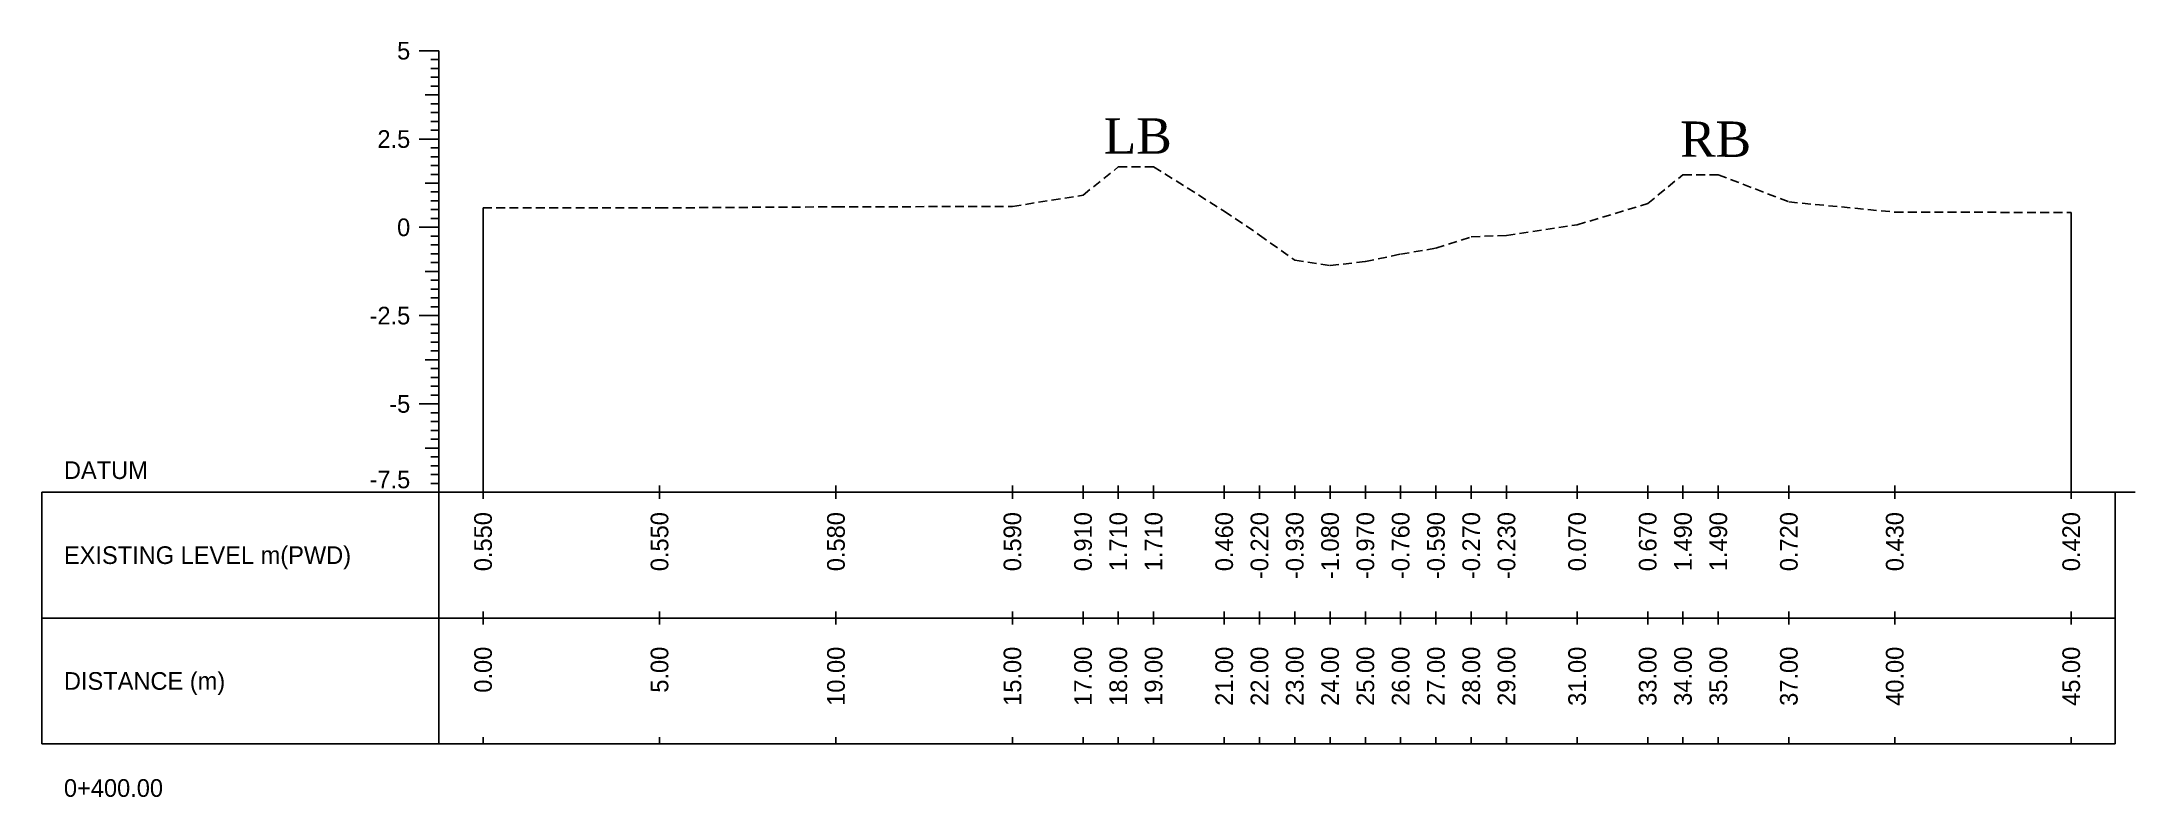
# Model space of a CAD drawing. Header units: inches. Extents: x -603 to 646, y -2572 to -1030.
# Drawn here: x 466.7 to 526, y -1088.4 to -1067.1 of the extents above; entities that cross this region are included whole.
import ezdxf
from ezdxf.enums import TextEntityAlignment as Align

# ---------------------------------------------------------------- set-up
doc = ezdxf.new("R2010")
doc.units = ezdxf.units.IN
doc.header["$MEASUREMENT"] = 0
doc.linetypes.add('HIDDEN', pattern=[0.375, 0.25, -0.125])
doc.layers.add('CS_Drawing', color=7, linetype='Continuous')
doc.layers.add('GL', color=3, linetype='HIDDEN')
doc.styles.add('romans', font='romans.shx')

msp = doc.modelspace()

# ---------------------------------------------------------------- texts
at = {"char_height": 1, "width": 4.19433, "attachment_point": 1, "style": 'romans'}
for s, insert in [('{\\fTimes New Roman|b0|i0|c0|p18;LB}', (496.791, -1069.225)), ('{\\fTimes New Roman|b0|i0|c0|p18;RB}', (513.122, -1069.315))]:
    msp.add_mtext(s, dxfattribs=dict(at, insert=insert))
at = {"layer": 'CS_Drawing'}
for s, p in [('5', (477.141, -1067.311)), ('2.5', (477.141, -1069.811)), ('0', (477.141, -1072.311)), ('-2.5', (477.141, -1074.811)), ('-5', (477.141, -1077.311))]:
    msp.add_text(s, height=0.5, dxfattribs=at).set_placement(p, align=Align.MIDDLE_RIGHT)
for s, p in [('DATUM', (467.329, -1079.186)), ('EXISTING LEVEL m(PWD)', (467.329, -1081.593)), ('DISTANCE (m)', (467.329, -1085.155)), ('0+400.00', (467.329, -1088.186))]:
    msp.add_text(s, height=0.5, dxfattribs=at).set_placement(p, align=Align.MIDDLE_LEFT)
msp.add_text('-7.5', height=0.5, dxfattribs=at).set_placement((477.141, -1079.699), align=Align.RIGHT)
for s, p in [('0.550', (479.204, -1080.374)), ('0.550', (484.204, -1080.374)), ('0.580', (489.204, -1080.374)), ('0.590', (494.204, -1080.374)), ('0.910', (496.204, -1080.374)), ('1.710', (497.204, -1080.374)), ('1.710', (498.204, -1080.374)), ('0.460', (500.204, -1080.374)), ('-0.220', (501.204, -1080.374)), ('-0.930', (502.204, -1080.374)), ('-1.080', (503.204, -1080.374)), ('-0.970', (504.204, -1080.374)), ('-0.760', (505.204, -1080.374)), ('-0.590', (506.204, -1080.374)), ('-0.270', (507.204, -1080.374)), ('-0.230', (508.204, -1080.374)), ('0.070', (510.204, -1080.374)), ('0.670', (512.204, -1080.374)), ('1.490', (513.204, -1080.374)), ('1.490', (514.204, -1080.374)), ('0.720', (516.204, -1080.374)), ('0.430', (519.204, -1080.374)), ('0.420', (524.204, -1080.374)), ('0.00', (479.204, -1084.186)), ('5.00', (484.204, -1084.186)), ('10.00', (489.204, -1084.186)), ('15.00', (494.204, -1084.186)), ('17.00', (496.204, -1084.186)), ('18.00', (497.204, -1084.186)), ('19.00', (498.204, -1084.186)), ('21.00', (500.204, -1084.186)), ('22.00', (501.204, -1084.186)), ('23.00', (502.204, -1084.186)), ('24.00', (503.204, -1084.186)), ('25.00', (504.204, -1084.186)), ('26.00', (505.204, -1084.186)), ('27.00', (506.204, -1084.186)), ('28.00', (507.204, -1084.186)), ('29.00', (508.204, -1084.186)), ('31.00', (510.204, -1084.186)), ('33.00', (512.204, -1084.186)), ('34.00', (513.204, -1084.186)), ('35.00', (514.204, -1084.186)), ('37.00', (516.204, -1084.186)), ('40.00', (519.204, -1084.186)), ('45.00', (524.204, -1084.186))]:
    msp.add_text(s, height=0.5, rotation=90, dxfattribs=at).set_placement(p, align=Align.MIDDLE_RIGHT)

# ---------------------------------------------------------------- linework, layer by layer
at = {"layer": 'CS_Drawing'}
for p, q in [((477.954, -1067.311), (477.391, -1067.311)), ((477.954, -1067.311), (477.56, -1067.311)), ((477.954, -1067.311), (477.729, -1067.311)), ((477.954, -1067.561), (477.729, -1067.561)), ((477.954, -1079.811), (477.954, -1067.311)), ((477.954, -1067.811), (477.729, -1067.811)), ((477.954, -1068.061), (477.729, -1068.061)), ((477.954, -1068.561), (477.56, -1068.561)), ((477.954, -1068.311), (477.729, -1068.311)), ((477.954, -1068.561), (477.729, -1068.561)), ((477.954, -1068.811), (477.729, -1068.811)), ((477.954, -1069.061), (477.729, -1069.061)), ((477.954, -1069.311), (477.729, -1069.311)), ((477.954, -1069.811), (477.391, -1069.811)), ((477.954, -1069.811), (477.56, -1069.811)), ((477.954, -1069.561), (477.729, -1069.561)), ((477.954, -1069.811), (477.729, -1069.811)), ((477.954, -1070.061), (477.729, -1070.061)), ((477.954, -1070.311), (477.729, -1070.311)), ((477.954, -1070.561), (477.729, -1070.561)), ((477.954, -1071.061), (477.56, -1071.061)), ((477.954, -1070.811), (477.729, -1070.811)), ((477.954, -1071.061), (477.729, -1071.061)), ((477.954, -1071.311), (477.729, -1071.311)), ((477.954, -1071.561), (477.729, -1071.561)), ((479.204, -1079.811), (479.204, -1071.761)), ((477.954, -1072.311), (477.391, -1072.311)), ((477.954, -1072.311), (477.56, -1072.311)), ((477.954, -1071.811), (477.729, -1071.811)), ((477.954, -1072.061), (477.729, -1072.061)), ((477.954, -1072.311), (477.729, -1072.311)), ((524.204, -1079.811), (524.204, -1071.891)), ((477.954, -1072.561), (477.729, -1072.561)), ((477.954, -1072.811), (477.729, -1072.811)), ((477.954, -1073.061), (477.729, -1073.061)), ((477.954, -1073.311), (477.729, -1073.311)), ((477.954, -1073.561), (477.56, -1073.561)), ((477.954, -1073.561), (477.729, -1073.561)), ((477.954, -1073.811), (477.729, -1073.811)), ((477.954, -1074.061), (477.729, -1074.061)), ((477.954, -1074.311), (477.729, -1074.311)), ((477.954, -1074.561), (477.729, -1074.561)), ((477.954, -1074.811), (477.391, -1074.811)), ((477.954, -1074.811), (477.56, -1074.811)), ((477.954, -1074.811), (477.729, -1074.811)), ((477.954, -1075.061), (477.729, -1075.061)), ((477.954, -1075.311), (477.729, -1075.311)), ((477.954, -1075.561), (477.729, -1075.561)), ((477.954, -1075.811), (477.729, -1075.811)), ((477.954, -1076.061), (477.56, -1076.061)), ((477.954, -1076.061), (477.729, -1076.061)), ((477.954, -1076.311), (477.729, -1076.311)), ((477.954, -1076.561), (477.729, -1076.561)), ((477.954, -1076.811), (477.729, -1076.811)), ((477.954, -1077.061), (477.729, -1077.061)), ((477.954, -1077.311), (477.391, -1077.311)), ((477.954, -1077.311), (477.56, -1077.311)), ((477.954, -1077.311), (477.729, -1077.311)), ((477.954, -1077.561), (477.729, -1077.561)), ((477.954, -1077.811), (477.729, -1077.811)), ((477.954, -1078.061), (477.729, -1078.061)), ((477.954, -1078.561), (477.56, -1078.561)), ((477.954, -1078.311), (477.729, -1078.311)), ((477.954, -1078.561), (477.729, -1078.561)), ((477.954, -1078.811), (477.729, -1078.811)), ((477.954, -1079.061), (477.729, -1079.061)), ((477.954, -1079.311), (477.729, -1079.311)), ((466.704, -1079.811), (477.954, -1079.811)), ((466.704, -1079.811), (466.704, -1086.936)), ((477.954, -1079.811), (477.391, -1079.811)), ((477.954, -1079.811), (477.56, -1079.811)), ((477.954, -1079.561), (477.729, -1079.561)), ((477.954, -1079.811), (477.729, -1079.811)), ((477.954, -1079.811), (525.454, -1079.811)), ((477.954, -1079.811), (477.954, -1086.936)), ((479.204, -1079.999), (479.204, -1079.624)), ((484.204, -1079.999), (484.204, -1079.624)), ((489.204, -1079.999), (489.204, -1079.624)), ((494.204, -1079.999), (494.204, -1079.624)), ((496.204, -1079.999), (496.204, -1079.624)), ((497.204, -1079.999), (497.204, -1079.624)), ((498.204, -1079.999), (498.204, -1079.624)), ((500.204, -1079.999), (500.204, -1079.624)), ((501.204, -1079.999), (501.204, -1079.624)), ((502.204, -1079.999), (502.204, -1079.624)), ((503.204, -1079.999), (503.204, -1079.624)), ((504.204, -1079.999), (504.204, -1079.624)), ((505.204, -1079.999), (505.204, -1079.624)), ((506.204, -1079.999), (506.204, -1079.624)), ((507.204, -1079.999), (507.204, -1079.624)), ((508.204, -1079.999), (508.204, -1079.624)), ((510.204, -1079.999), (510.204, -1079.624)), ((512.204, -1079.999), (512.204, -1079.624)), ((513.204, -1079.999), (513.204, -1079.624)), ((514.204, -1079.999), (514.204, -1079.624)), ((516.204, -1079.999), (516.204, -1079.624)), ((519.204, -1079.999), (519.204, -1079.624)), ((524.204, -1079.999), (524.204, -1079.624)), ((525.454, -1079.811), (526.016, -1079.811)), ((525.454, -1079.811), (525.847, -1079.811)), ((525.454, -1079.811), (525.679, -1079.811)), ((525.454, -1079.811), (525.454, -1086.936)), ((466.704, -1083.374), (477.954, -1083.374)), ((477.954, -1083.374), (525.454, -1083.374)), ((477.954, -1083.374), (525.454, -1083.374)), ((479.204, -1083.561), (479.204, -1083.186)), ((484.204, -1083.561), (484.204, -1083.186)), ((489.204, -1083.561), (489.204, -1083.186)), ((494.204, -1083.561), (494.204, -1083.186)), ((496.204, -1083.561), (496.204, -1083.186)), ((497.204, -1083.561), (497.204, -1083.186)), ((498.204, -1083.561), (498.204, -1083.186)), ((500.204, -1083.561), (500.204, -1083.186)), ((501.204, -1083.561), (501.204, -1083.186)), ((502.204, -1083.561), (502.204, -1083.186)), ((503.204, -1083.561), (503.204, -1083.186)), ((504.204, -1083.561), (504.204, -1083.186)), ((505.204, -1083.561), (505.204, -1083.186)), ((506.204, -1083.561), (506.204, -1083.186)), ((507.204, -1083.561), (507.204, -1083.186)), ((508.204, -1083.561), (508.204, -1083.186)), ((510.204, -1083.561), (510.204, -1083.186)), ((512.204, -1083.561), (512.204, -1083.186)), ((513.204, -1083.561), (513.204, -1083.186)), ((514.204, -1083.561), (514.204, -1083.186)), ((516.204, -1083.561), (516.204, -1083.186)), ((519.204, -1083.561), (519.204, -1083.186)), ((524.204, -1083.561), (524.204, -1083.186)), ((466.704, -1086.936), (477.954, -1086.936)), ((477.954, -1086.936), (525.454, -1086.936)), ((479.204, -1086.936), (479.204, -1086.749)), ((484.204, -1086.936), (484.204, -1086.749)), ((489.204, -1086.936), (489.204, -1086.749)), ((494.204, -1086.936), (494.204, -1086.749)), ((496.204, -1086.936), (496.204, -1086.749)), ((497.204, -1086.936), (497.204, -1086.749)), ((498.204, -1086.936), (498.204, -1086.749)), ((500.204, -1086.936), (500.204, -1086.749)), ((501.204, -1086.936), (501.204, -1086.749)), ((502.204, -1086.936), (502.204, -1086.749)), ((503.204, -1086.936), (503.204, -1086.749)), ((504.204, -1086.936), (504.204, -1086.749)), ((505.204, -1086.936), (505.204, -1086.749)), ((506.204, -1086.936), (506.204, -1086.749)), ((507.204, -1086.936), (507.204, -1086.749)), ((508.204, -1086.936), (508.204, -1086.749)), ((510.204, -1086.936), (510.204, -1086.749)), ((512.204, -1086.936), (512.204, -1086.749)), ((513.204, -1086.936), (513.204, -1086.749)), ((514.204, -1086.936), (514.204, -1086.749)), ((516.204, -1086.936), (516.204, -1086.749)), ((519.204, -1086.936), (519.204, -1086.749)), ((524.204, -1086.936), (524.204, -1086.749))]:
    msp.add_line(p, q, dxfattribs=at)
at = {"layer": 'GL'}
msp.add_lwpolyline([(479.204, -1071.761), (484.204, -1071.761), (489.204, -1071.731), (494.204, -1071.721), (496.204, -1071.401), (497.204, -1070.601), (498.204, -1070.601), (500.204, -1071.851), (501.204, -1072.531), (502.204, -1073.241), (503.204, -1073.391), (504.204, -1073.281), (505.204, -1073.071), (506.204, -1072.901), (507.204, -1072.581), (508.204, -1072.541), (510.204, -1072.241), (512.204, -1071.641), (513.204, -1070.821), (514.204, -1070.821), (516.204, -1071.591), (519.204, -1071.881), (524.204, -1071.891)], dxfattribs=at)

msp.set_redraw_order([(e.dxf.handle, doc.entitydb.next_handle()) for e in msp.query("TEXT MTEXT ATTDEF DIMENSION ARC_DIMENSION")])  # texts and dimensions are drawn at this point

doc.saveas('drawing.dxf')
